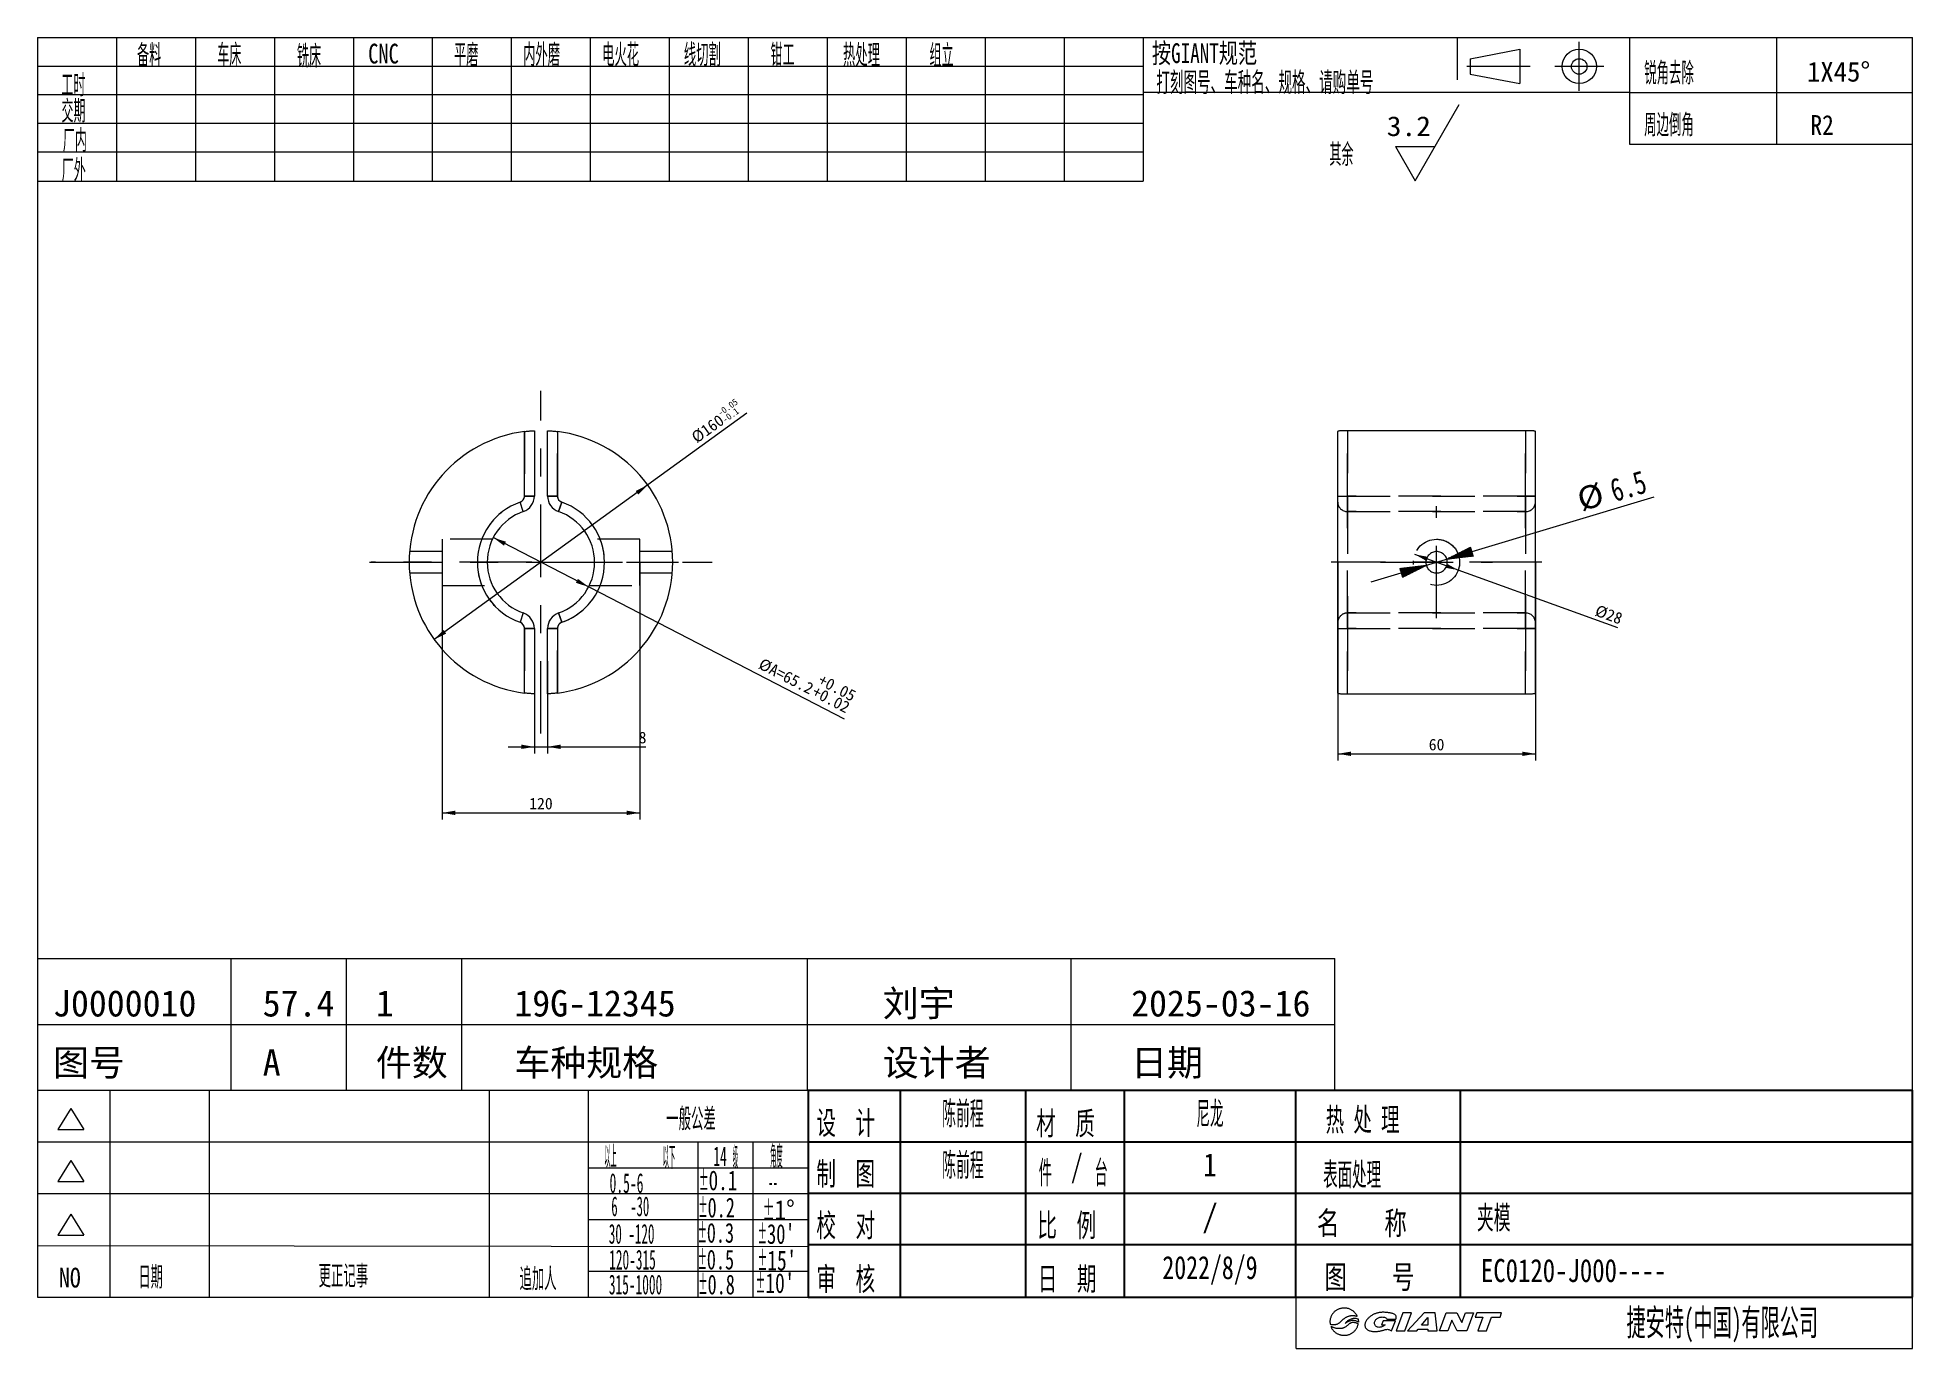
# Model space of a CAD drawing. Header units: millimetres. Extents: x 7 to 577, y -2 to 396.
import ezdxf

# ---------------------------------------------------------------- set-up
doc = ezdxf.new("R2010")
doc.units = ezdxf.units.MM
doc.linetypes.add('CENTER', pattern=[47.5, 22, -8.5, 8.5, -8.5])
doc.linetypes.add('DASHED', pattern=[25.719999, 12.86, -12.86])
doc.layers.add('1', color=7, linetype='Continuous', lineweight=18)
doc.layers.add('DIM', color=7, linetype='Continuous', lineweight=18)
doc.styles.add('ACISOTS', font='')
doc.styles.add('blockfont', font='')
doc.styles.add('chinesef_fs', font='')
doc.styles.get('ACISOTS').set_extended_font_data('宋体')
doc.styles.get('blockfont').set_extended_font_data('宋体')
doc.styles.get('chinesef_fs').set_extended_font_data('宋体')
doc.dimstyles.get("Standard").update_dxf_attribs({"dimtxt": 2.5, "dimasz": 2.5, "dimexe": 1.25, "dimexo": 0.625, "dimtad": 1, "dimtxsty": 'Standard', "dimcen": 2.5, "dimdle": 0.36, "dimazin": 3, "dimtfac": 1, "dimtmove": 0, "dimatfit": 3})
pattern_1 = [(45, (0, 0), (-0.027838794, 0.027838794), [])]

msp = doc.modelspace()

# ---------------------------------------------------------------- texts
at = {"layer": '1', "color": 7, "linetype": 'Continuous', "lineweight": 13, "attachment_point": 7, "line_spacing_factor": 0.903614, "style": 'chinesef_fs'}
for s, insert, char_height, width in [('{\\W0.4477;备料}', (37.693, 387.44), 6, 14.70657), ('{\\W0.4477;车床}', (62.026, 387.508), 6, 14.64654), ('{\\W0.4477;铣床}', (86.223, 387.169), 6, 14.70657), ('{\\W0.7595;CNC}', (107.841, 388.321), 6, 18.68625), ('{\\W0.4477;平磨}', (133.938, 387.508), 6, 14.58652), ('{\\W0.4575;内外磨}', (154.861, 387.576), 6, 21.77598), ('{\\W0.4575;电火花}', (178.855, 387.576), 6, 21.99067), ('{\\W0.4575;线切割}', (203.662, 387.576), 6, 22.57341), ('{\\W0.4477;钳工}', (229.98, 387.576), 6, 14.67656), ('{\\W0.4575;热处理}', (251.987, 387.44), 6, 22.81877), ('{\\W0.4477;组立}', (278.238, 387.576), 6, 14.67656), ('{\\W0.7098;按GIANT规范}', (345.778, 387.886), 6, 65.714), ('{\\W0.4603;锐角去除}', (495.204, 381.964), 6, 30.8581), ('{\\W0.9939;1X45%%D}', (544.613, 382.816), 6, 38.37898), ('{\\W0.4477;工时}', (14.67, 378.467), 6, 14.52649), ('{\\W0.5035;打刻图号、车种名、规格、请购单号}', (347.082, 379.108), 6, 137.24454), ('{\\W0.4477;交期}', (14.719, 370.452), 6, 14.40644), ('{\\W1.0951;3.2}', (417.045, 366.293), 6, 25.91533), ('{\\W0.4603;周边倒角}', (495.204, 366.225), 6, 30.2718), ('{\\W0.8703;R2}', (545.654, 366.749), 6, 13.53584), ('{\\W0.4477;厂内}', (15.142, 361.556), 6, 13.92622), ('{\\W0.4477;其余}', (399.638, 357.307), 6, 14.70657), ('{\\W0.4477;厂外}', (14.803, 352.575), 6, 14.49648), ('{\\W0.4603;一般公差}', (198.313, 64.503), 6, 30.73467), ('{\\W0.6234;设  计}', (243.89, 62.539), 7, 36.22685), ('{\\W0.6234;材  质}', (310.593, 62.42), 7, 35.54425), ('{\\W0.5864;热 处 理}', (398.526, 63.538), 7, 45.86369), ('{\\W0.226;以上}', (179.48, 53.094), 6, 6.99969), ('{\\W0.226;以下}', (197.26, 52.798), 6, 6.90878), ('{\\W0.5004;14}', (212.622, 53.686), 6, 7.31311), ('{\\W0.1925;级}', (218.539, 52.798), 6, 2.91654), ('{\\W0.226;角度}', (229.858, 53.094), 6, 7.31785), ('{\\W0.7578;/}', (321.153, 48.514), 7, 6.46035), ('{\\W0.5039;0.5-6}', (181.115, 45.462), 6, 20.77532), ('{\\W0.3569;%%P\\W0.7138;0.1}', (208.262, 46.273), 6, 22.29927), ('{\\W0.6234;制  图}', (243.89, 47.148), 7, 35.83679), ('{\\W0.4185;件}', (311.404, 47.53), 7, 7.72472), ('{\\W0.4185;台}', (328.387, 47.53), 7, 6.48091), ('{\\W0.4603;表面处理}', (397.748, 46.912), 7, 36.21712), ('{\\W0.3461;--}', (229.28, 45.963), 6, 5.54533), ('{\\W0.4706;6  -30}', (181.644, 38.403), 6, 23.44061), ('{\\W0.3381;%%P\\W0.6761;0.2}', (208.114, 38.01), 6, 21.57549), ('{\\W0.4329;%%P\\W0.8658;1%%D}', (227.649, 37.375), 6, 19.09597), ('{\\W0.6234;校  对}', (243.89, 31.462), 7, 36.37313), ('{\\W0.6234;比  例}', (310.998, 31.487), 7, 34.5691), ('{\\W0.7155;名    称}', (395.854, 32.117), 7, 55.84897), ('{\\W0.4849;30 -120}', (180.897, 30.046), 6, 28.2163), ('{\\W0.3381;%%P\\W0.6761;0.3}', (207.88, 30.352), 6, 21.57549), ("{\\W0.3426;%%P\\W0.6852;30'}", (226.124, 30.004), 6, 18.97124), ('{\\W0.3381;%%P\\W0.6761;0.5}', (207.88, 22.225), 6, 21.57549), ("{\\W0.362;%%P\\W0.7239;15'}", (226.039, 21.955), 6, 20.04345), ('{\\W0.8108;NO}', (13.972, 16.748), 6, 13.42576), ('{\\W0.4477;日期}', (38.146, 16.471), 6, 13.23591), ('{\\W0.4603;更正记事}', (92.791, 16.837), 6, 30.82724), ('{\\W0.4575;追加人}', (153.787, 15.964), 6, 22.91078), ('{\\W0.4955;120-315}', (181.003, 22.209), 6, 28.26841), ('{\\W0.6234;审  核}', (243.89, 15.184), 7, 35.59301), ('{\\W0.6234;日  期}', (311.109, 15.196), 7, 33.98401), ('{\\W0.7155;图    号}', (398.139, 15.778), 7, 54.44995), ('{\\W0.4961;315-1000}', (180.91, 14.657), 6, 33.12507), ('{\\W0.3381;%%P\\W0.6761;0.8}', (208.114, 14.657), 6, 21.62082), ("{\\W0.362;%%P\\W0.7239;10'}", (225.446, 15.093), 6, 20.04345), ('{\\W0.5332;捷安特(中国)有限公司}', (489.824, 0.152), 8, 119.96106)]:
    msp.add_mtext(s, dxfattribs=dict(at, insert=insert, char_height=char_height, width=width))
at = {"layer": '1', "color": 35, "linetype": 'Continuous', "lineweight": 13, "char_height": 7, "attachment_point": 7, "rotation": 16.76608, "line_spacing_factor": 0.63253, "style": 'blockfont'}
for s, insert, width in [('{\\W0.7545;6.5}', (486.241, 255.152), 24.10832), ('{\\W1.106;%%C}', (476.24, 252.138), 12.93975)]:
    msp.add_mtext(s, dxfattribs=dict(at, insert=insert, width=width))
at = {"layer": 'DIM', "style": 'ACISOTS'}
for s, p in [('刘宇', (264.03, 99.113)), ('J0000010', (12.163, 99.113)), ('57.4', (75.822, 99.113)), ('1', (110.179, 99.113)), ('19G-12345', (152.21, 99.113)), ('2025-03-16', (339.462, 99.113)), ('图号', (12.163, 81.113)), ('A', (75.822, 81.113)), ('件数', (110.179, 81.113)), ('车种规格', (152.21, 81.113)), ('设计者', (264.03, 81.113)), ('日期', (339.462, 81.113))]:
    msp.add_text(s, height=8, dxfattribs=at).set_placement(p)

# ---------------------------------------------------------------- blocks, each defined once
blk = doc.blocks.new('TabularNote1')
at = {"layer": '1', "color": 7, "linetype": 'Continuous', "lineweight": 25}
for p, q in [((124.42, 45.33), (138.42, 45.33)), ((124.42, 45.33), (124.42, 37.53)), ((138.42, 45.33), (138.42, 37.53)), ((138.42, 45.33), (157.42, 45.33)), ((157.42, 45.33), (157.42, 37.53)), ((157.42, 45.33), (172.42, 45.33)), ((172.42, 45.33), (172.42, 37.53)), ((172.42, 45.33), (198.42, 45.33)), ((198.42, 45.33), (198.42, 37.53)), ((198.42, 45.33), (223.42, 45.33)), ((223.42, 45.33), (223.42, 37.53)), ((223.42, 45.33), (292.02, 45.33)), ((292.02, 45.33), (292.02, 37.53)), ((124.42, 37.53), (138.42, 37.53)), ((124.42, 37.53), (124.42, 29.73)), ((138.42, 37.53), (157.42, 37.53)), ((138.42, 37.53), (138.42, 29.73)), ((157.42, 37.53), (172.42, 37.53)), ((157.42, 37.53), (157.42, 29.73)), ((172.42, 37.53), (198.42, 37.53)), ((172.42, 37.53), (172.42, 29.73)), ((198.42, 37.53), (223.42, 37.53)), ((198.42, 37.53), (198.42, 29.73)), ((223.42, 37.53), (292.02, 37.53)), ((223.42, 37.53), (223.42, 29.73)), ((292.02, 37.53), (292.02, 29.73)), ((124.42, 29.73), (138.42, 29.73)), ((124.42, 29.73), (124.42, 21.93)), ((138.42, 29.73), (157.42, 29.73)), ((138.42, 29.73), (138.42, 21.93)), ((157.42, 29.73), (172.42, 29.73)), ((157.42, 29.73), (157.42, 21.93)), ((172.42, 29.73), (198.42, 29.73)), ((172.42, 29.73), (172.42, 21.93)), ((198.42, 29.73), (223.42, 29.73)), ((198.42, 29.73), (198.42, 21.93)), ((223.42, 29.73), (292.02, 29.73)), ((223.42, 29.73), (223.42, 21.93)), ((292.02, 29.73), (292.02, 21.93)), ((124.42, 21.93), (138.42, 21.93)), ((124.42, 21.93), (124.42, 13.96)), ((138.42, 21.93), (157.42, 21.93)), ((138.42, 21.93), (138.42, 13.96)), ((157.42, 21.93), (172.42, 21.93)), ((157.42, 21.93), (157.42, 13.96)), ((172.42, 21.93), (198.42, 21.93)), ((172.42, 21.93), (172.42, 13.96)), ((198.42, 21.93), (223.42, 21.93)), ((198.42, 21.93), (198.42, 13.96)), ((223.42, 21.93), (292.02, 21.93)), ((223.42, 21.93), (223.42, 13.96)), ((292.02, 21.93), (292.02, 13.96)), ((124.42, 13.96), (138.42, 13.96)), ((138.42, 13.96), (157.42, 13.96)), ((157.42, 13.96), (172.42, 13.96)), ((172.42, 13.96), (198.42, 13.96)), ((198.42, 13.96), (223.42, 13.96)), ((223.42, 13.96), (292.02, 13.96))]:
    blk.add_line(p, q, dxfattribs=at)
at = {"layer": '1', "color": 5, "linetype": 'Continuous', "lineweight": 13, "char_height": 3.5, "line_spacing_factor": 0.903614}
for s, insert, width, attachment_point, style in [('{\\W0.4408;陈前程}', (147.92, 43.58), 12.6699, 2, 'chinesef_fs'), ('{\\W0.431;尼龙}', (185.42, 43.58), 8.2588, 2, 'chinesef_fs'), ('{\\W0.4408;陈前程}', (147.92, 35.78), 12.6699, 2, 'chinesef_fs'), ('{\\W0.8553;1}', (185.42, 35.78), 2.4417, 2, 'blockfont'), ('/', (185.42, 27.98), 12.6424, 2, 'blockfont'), ('{\\W0.5339; 夹模}', (224.67, 25.83), 13.1327, 4, 'chinesef_fs'), ('{\\W0.7585;2022/8/9}', (185.42, 20.18), 29.573, 2, 'blockfont'), ('{\\W0.7883; EC0120-J000----}', (224.67, 17.95), 62.857, 4, 'blockfont')]:
    blk.add_mtext(s, dxfattribs=dict(at, insert=insert, width=width, attachment_point=attachment_point, style=style))
blk = doc.blocks.new('*X4')
at = {"layer": '1', "linetype": 'Continuous', "lineweight": 13}
for points in [[(425.6, 239.38), (429.13, 237.39), (429.58, 238.65)], [(438.76, 234.62), (434.77, 235.35), (435.23, 236.61)]]:
    blk.add_hatch(color=35, dxfattribs=at).paths.add_polyline_path(points, flags=0)
at = {"layer": '1', "color": 35, "linetype": 'Continuous', "lineweight": 13}
blk.add_line((487.16, 217.14), (425.6, 239.38), dxfattribs=at)
at = {"layer": '1', "color": 35, "linetype": 'Continuous', "lineweight": 13, "insert": (484.45, 221.08), "char_height": 3.5, "width": 15.5642, "attachment_point": 5, "rotation": 340.1418, "style": 'blockfont'}
blk.add_mtext('%%C28', dxfattribs=at)
blk = doc.blocks.new('*X6')
at = {"layer": '1', "color": 35, "linetype": 'Continuous', "lineweight": 13, "char_height": 3.5, "attachment_point": 1, "rotation": 332.6726, "style": 'blockfont'}
for s, insert, width in [('%%CA=65.2', (227.63, 208.08), 122.4022), ('+0.05', (245.72, 203.21), 50.0559), ('+0.02', (243.89, 199.68), 50.0559)]:
    blk.add_mtext(s, dxfattribs=dict(at, insert=insert, width=width))
blk = doc.blocks.new('*X5')
at = {"layer": '1', "linetype": 'Continuous', "lineweight": 13}
for points in [[(145.81, 244.48), (149.06, 242.05), (149.67, 243.24)], [(174.77, 229.52), (170.91, 230.76), (171.52, 231.95)]]:
    blk.add_hatch(color=35, dxfattribs=at).paths.add_polyline_path(points, flags=0)
at = {"layer": '1', "color": 35, "linetype": 'Continuous', "lineweight": 13}
blk.add_line((252.42, 189.39), (145.81, 244.48), dxfattribs=at)
blk.add_blockref('*X6', (0, 0), dxfattribs=at)
blk = doc.blocks.new('*X8')
at = {"layer": '1', "color": 35, "linetype": 'Continuous', "lineweight": 13, "char_height": 3.5, "attachment_point": 1, "rotation": 35.8884, "style": 'blockfont'}
for s, insert, width in [('{\\H0.571429x;-0.05}', (213.61, 282.88), 28.6034), ('%%C160', (205.54, 275.84), 70.9162), ('{\\H0.571429x;-0.1}', (215.06, 280.87), 28.6034)]:
    blk.add_mtext(s, dxfattribs=dict(at, insert=insert, width=width))
blk = doc.blocks.new('*X7')
at = {"layer": '1', "linetype": 'Continuous', "lineweight": 13}
for points in [[(192.7, 260.45), (189.85, 257.56), (189.06, 258.64)], [(127.88, 213.55), (131.51, 215.36), (130.73, 216.44)]]:
    blk.add_hatch(color=35, dxfattribs=at).paths.add_polyline_path(points, flags=0)
at = {"layer": '1', "color": 35, "linetype": 'Continuous', "lineweight": 13}
blk.add_line((222.8, 282.23), (127.88, 213.55), dxfattribs=at)
blk.add_blockref('*X8', (0, 0), dxfattribs=at)
blk = doc.blocks.new('*X9')
at = {"layer": '1', "linetype": 'Continuous', "lineweight": 13}
for points in [[(402.18, 178.86), (406.18, 179.52), (406.18, 178.19)], [(462.18, 178.86), (458.18, 179.52), (458.18, 178.19)]]:
    blk.add_hatch(color=35, dxfattribs=at).paths.add_polyline_path(points, flags=0)
at = {"layer": '1', "color": 35, "linetype": 'Continuous', "lineweight": 13}
for p, q in [((402.18, 237), (402.18, 176.86)), ((462.18, 237), (462.18, 176.86)), ((402.18, 178.86), (462.18, 178.86))]:
    blk.add_line(p, q, dxfattribs=at)
at = {"layer": '1', "color": 35, "linetype": 'Continuous', "lineweight": 13, "insert": (432.18, 181.64), "char_height": 3.5, "width": 9.0335, "attachment_point": 5, "style": 'blockfont'}
blk.add_mtext('60', dxfattribs=at)
blk = doc.blocks.new('*X10')
at = {"layer": '1', "linetype": 'Continuous', "lineweight": 13}
for points in [[(130.29, 160.93), (134.29, 161.6), (134.29, 160.27)], [(190.29, 160.93), (186.29, 161.6), (186.29, 160.27)]]:
    blk.add_hatch(color=35, dxfattribs=at).paths.add_polyline_path(points, flags=0)
at = {"layer": '1', "color": 35, "linetype": 'Continuous', "lineweight": 13}
for p, q in [((130.29, 237), (130.29, 158.93)), ((190.29, 237), (190.29, 158.93)), ((130.29, 160.93), (190.29, 160.93))]:
    blk.add_line(p, q, dxfattribs=at)
at = {"layer": '1', "color": 35, "linetype": 'Continuous', "lineweight": 13, "insert": (160.29, 163.72), "char_height": 3.5, "width": 13.3743, "attachment_point": 5, "style": 'blockfont'}
blk.add_mtext('120', dxfattribs=at)
blk = doc.blocks.new('*X11')
at = {"layer": '1', "linetype": 'Continuous', "lineweight": 13}
for points in [[(158.29, 180.98), (154.29, 181.65), (154.29, 180.32)], [(162.29, 180.98), (166.29, 181.65), (166.29, 180.32)]]:
    blk.add_hatch(color=35, dxfattribs=at).paths.add_polyline_path(points, flags=0)
at = {"layer": '1', "color": 35, "linetype": 'Continuous', "lineweight": 13}
for p, q in [((158.29, 206.97), (158.29, 178.98)), ((162.29, 206.97), (162.29, 178.98)), ((150.29, 180.98), (192.12, 180.98))]:
    blk.add_line(p, q, dxfattribs=at)
at = {"layer": '1', "color": 35, "linetype": 'Continuous', "lineweight": 13, "insert": (191.12, 183.76), "char_height": 3.5, "width": 7, "attachment_point": 5, "style": 'blockfont'}
blk.add_mtext('8', dxfattribs=at)

# ---------------------------------------------------------------- dimensions: what is measured, and where the dimension line sits
at = {"layer": '1', "color": 35, "linetype": 'Continuous', "lineweight": 13}
for p1, p2, override, picture, middle in [((127.883, 213.552), (192.695, 260.449), {"dimscale": 1, "dimtxt": 3.5, "dimasz": 4, "dimexe": 2, "dimexo": 0, "dimgap": 1.05, "dimtad": 1, "dimtih": 0, "dimtoh": 0, "dimdec": 1, "dimlfac": 2, "dimzin": 8, "dimpost": '%%C<>', "dimtxsty": 'blockfont', "dimsah": 1, "dimdle": 8, "dimclrd": 35, "dimclre": 35, "dimclrt": 35, "dimtol": 1, "dimtp": -0.05, "dimtm": 0.1, "dimtfac": 0.571429, "dimtdec": 2, "dimtofl": 1, "dimatfit": 2, "dimtzin": 8}, '*X7', (215.615, 277.033)), ((145.808, 244.484), (174.77, 229.518), {"dimscale": 1, "dimtxt": 3.5, "dimasz": 4, "dimexe": 2, "dimexo": 0, "dimgap": 1.05, "dimtad": 1, "dimtih": 0, "dimtoh": 0, "dimdec": 1, "dimlfac": 2, "dimzin": 8, "dimpost": '%%CA=<>', "dimtxsty": 'blockfont', "dimsah": 1, "dimdle": 8, "dimclrd": 35, "dimclre": 35, "dimclrt": 35, "dimtol": 1, "dimtp": 0.05, "dimtm": -0.02, "dimtdec": 2, "dimtofl": 1, "dimatfit": 2, "dimtzin": 8}, '*X5', (238.829, 196.416)), ((425.595, 239.378), (438.763, 234.623), {"dimscale": 1, "dimtxt": 3.5, "dimasz": 4, "dimexe": 2, "dimexo": 0, "dimgap": 1.05, "dimtad": 1, "dimtih": 0, "dimtoh": 0, "dimdec": 1, "dimlfac": 2, "dimzin": 8, "dimpost": '%%C<>', "dimtxsty": 'blockfont', "dimsah": 1, "dimdle": 8, "dimclrd": 35, "dimclre": 35, "dimclrt": 35, "dimtfac": 0.571429, "dimtdec": 2, "dimtofl": 1, "dimatfit": 2, "dimtzin": 8}, '*X4', (483.504, 218.463))]:
    dim = msp.add_diameter_dim_2p(p1=p1, p2=p2, dimstyle='Standard', override=override, dxfattribs=at)
    dim.commit()
    dim.dimension.update_dxf_attribs({"geometry": picture, "text_midpoint": middle, "dimtype": 163})
for base, p1, p2, picture, middle in [((190.289, 160.933), (130.289, 237.001), (190.289, 237.001), '*X10', (160.289, 163.723)), ((162.289, 180.984), (158.289, 206.967), (162.289, 206.967), '*X11', (191.122, 183.765))]:
    dim = msp.add_linear_dim(base=base, p1=p1, p2=p2, dimstyle='Standard', override={"dimscale": 1, "dimtxt": 3.5, "dimasz": 4, "dimexe": 2, "dimexo": 0, "dimgap": 1.05, "dimtad": 1, "dimtih": 0, "dimtoh": 0, "dimdec": 1, "dimlfac": 2, "dimzin": 8, "dimtxsty": 'blockfont', "dimsah": 1, "dimdle": 8, "dimclrd": 35, "dimclre": 35, "dimclrt": 35, "dimtfac": 0.571429, "dimtdec": 2, "dimtofl": 1, "dimtzin": 8}, dxfattribs=at)
    dim.commit()
    dim.dimension.update_dxf_attribs({"geometry": picture, "text_midpoint": middle, "dimtype": 160})
dim = msp.add_linear_dim(base=(462.179, 178.858), p1=(402.179, 237.001), p2=(462.179, 237.001), text='{\\C35;60}', dimstyle='Standard', override={"dimscale": 1, "dimtxt": 3.5, "dimasz": 4, "dimexe": 2, "dimexo": 0, "dimgap": 1.05, "dimtad": 1, "dimtih": 0, "dimtoh": 0, "dimdec": 1, "dimzin": 8, "dimtxsty": 'blockfont', "dimsah": 1, "dimdle": 8, "dimclrd": 35, "dimclre": 35, "dimclrt": 35, "dimtfac": 0.571429, "dimtdec": 2, "dimtofl": 1}, dxfattribs=at)
dim.commit()
dim.dimension.update_dxf_attribs({"geometry": '*X9', "text_midpoint": (432.179, 181.638), "dimtype": 160})

# ---------------------------------------------------------------- hatches: boundary and pattern name
at = {"layer": '1', "linetype": 'Continuous', "lineweight": 13}
h = msp.add_hatch(dxfattribs=at)
h.set_pattern_fill('ANSI31', color=35, style=0, pattern_type=0)
h.set_pattern_definition(pattern_1)
h.paths.add_polyline_path([(435.291, 237.938), (442.544, 241.596), (443.358, 238.895)], flags=0)
h = msp.add_hatch(dxfattribs=at)
h.set_pattern_fill('ANSI31', color=35, style=0, pattern_type=0)
h.set_pattern_definition(pattern_1)
h.paths.add_polyline_path([(429.067, 236.063), (421.814, 232.405), (421, 235.106)], flags=0)

# ---------------------------------------------------------------- linework, layer by layer
at = {"layer": '1', "color": 2, "linetype": 'Continuous', "lineweight": 18}
for p, q in [((7.456, 396.309), (576.653, 396.309)), ((7.456, 396.309), (7.456, 13.959)), ((576.653, 13.959), (576.653, 396.309)), ((7.456, 13.959), (241.381, 13.959))]:
    msp.add_line(p, q, dxfattribs=at)
at = {"layer": '1', "color": 7, "linetype": 'Continuous', "lineweight": 18}
for p, q in [((31.428, 396.309), (31.428, 352.678)), ((55.4, 396.309), (55.4, 352.678)), ((55.4, 396.309), (55.4, 352.678)), ((79.372, 396.309), (79.372, 352.678)), ((103.344, 396.309), (103.344, 352.678)), ((127.316, 396.309), (127.316, 352.678)), ((127.316, 396.309), (127.316, 352.678)), ((151.288, 396.309), (151.288, 352.678)), ((175.26, 396.309), (175.26, 352.678)), ((199.232, 396.309), (199.232, 352.678)), ((223.204, 396.309), (223.204, 352.678)), ((247.175, 396.309), (247.175, 352.678)), ((271.147, 396.309), (271.147, 352.678)), ((295.119, 396.309), (295.119, 352.678)), ((319.091, 396.309), (319.091, 352.678)), ((343.063, 396.309), (343.063, 352.678)), ((490.789, 396.309), (490.789, 379.643)), ((535.476, 379.643), (535.476, 396.309)), ((7.456, 387.644), (343.063, 387.644)), ((442.415, 389.879), (457.474, 392.724)), ((442.415, 389.879), (442.415, 385.169)), ((457.474, 392.724), (457.474, 382.323)), ((442.415, 385.169), (457.474, 382.323)), ((7.456, 378.979), (343.063, 378.979)), ((438.473, 379.643), (343.063, 379.643)), ((425.676, 352.823), (439.011, 375.92)), ((490.789, 379.643), (438.473, 379.643)), ((490.789, 380.571), (490.789, 363.904)), ((490.789, 379.643), (576.653, 379.643)), ((535.476, 363.904), (535.476, 380.571)), ((7.456, 370.314), (343.063, 370.314)), ((490.789, 364.832), (490.789, 363.904)), ((535.476, 363.904), (535.476, 364.832)), ((7.456, 361.649), (343.063, 361.649)), ((419.682, 363.204), (431.669, 363.204)), ((419.682, 363.204), (425.676, 352.823)), ((490.789, 363.904), (576.653, 363.904)), ((490.789, 363.904), (576.653, 363.904)), ((7.456, 352.678), (343.063, 352.678)), ((7.456, 76.704), (241.381, 76.704)), ((29.508, 13.959), (29.508, 76.704)), ((59.697, 13.959), (59.697, 76.704)), ((144.693, 13.959), (144.693, 76.704)), ((174.715, 13.959), (174.715, 76.704)), ((241.381, 13.959), (241.381, 76.704)), ((17.54, 71.158), (13.602, 64.802)), ((17.54, 71.158), (21.477, 64.802)), ((13.602, 64.802), (21.477, 64.802)), ((7.456, 61.017), (241.344, 61.041)), ((208.048, 13.959), (208.048, 61.017)), ((224.714, 13.959), (224.714, 61.017)), ((17.54, 55.418), (13.602, 49.061)), ((17.54, 55.418), (21.477, 49.061)), ((174.715, 53.174), (241.381, 53.174)), ((13.602, 49.061), (21.477, 49.061)), ((7.456, 45.331), (241.381, 45.331)), ((17.54, 39.072), (13.602, 32.715)), ((17.54, 39.072), (21.477, 32.715)), ((174.715, 37.488), (241.381, 37.488)), ((7.456, 29.645), (241.344, 29.341)), ((13.602, 32.715), (21.477, 32.715)), ((174.715, 21.802), (241.381, 21.802)), ((389.503, -1.673), (389.544, 14.041)), ((576.653, -1.673), (576.653, 13.959)), ((399.817, 6.739), (399.808, 6.53)), ((399.808, 6.53), (399.81, 6.321)), ((399.81, 6.321), (399.823, 6.112)), ((399.837, 6.947), (399.817, 6.739)), ((399.823, 6.112), (399.848, 5.905)), ((399.868, 7.154), (399.837, 6.947)), ((399.848, 5.905), (399.883, 5.699)), ((399.91, 7.359), (399.868, 7.154)), ((399.883, 5.699), (400.032, 5.66)), ((399.962, 7.561), (399.91, 7.359)), ((400.025, 7.761), (399.962, 7.561)), ((400.098, 7.957), (400.025, 7.761)), ((400.181, 8.149), (400.098, 7.957)), ((400.274, 8.336), (400.181, 8.149)), ((400.376, 8.518), (400.274, 8.336)), ((400.488, 8.695), (400.376, 8.518)), ((400.608, 8.866), (400.488, 8.695)), ((400.737, 9.031), (400.608, 8.866)), ((400.874, 9.189), (400.737, 9.031)), ((401.018, 9.34), (400.874, 9.189)), ((401.17, 9.484), (401.018, 9.34)), ((401.329, 9.62), (401.17, 9.484)), ((401.495, 9.748), (401.329, 9.62)), ((401.666, 9.868), (401.495, 9.748)), ((401.843, 9.979), (401.666, 9.868)), ((401.717, 5.665), (401.866, 5.707)), ((402.025, 10.082), (401.843, 9.979)), ((401.866, 5.707), (402.012, 5.758)), ((402.012, 5.758), (402.153, 5.819)), ((402.212, 10.176), (402.025, 10.082)), ((402.153, 5.819), (402.29, 5.89)), ((402.403, 10.261), (402.212, 10.176)), ((402.29, 5.89), (402.423, 5.969)), ((402.597, 10.337), (402.403, 10.261)), ((402.423, 5.969), (402.55, 6.056)), ((402.55, 6.056), (402.673, 6.15)), ((402.796, 10.404), (402.597, 10.337)), ((402.673, 6.15), (402.792, 6.248)), ((402.792, 6.248), (402.907, 6.35)), ((403.007, 10.463), (402.796, 10.404)), ((402.907, 6.35), (403.021, 6.455)), ((403.22, 10.513), (403.007, 10.463)), ((403.021, 6.455), (403.133, 6.561)), ((403.133, 6.561), (403.244, 6.667)), ((403.436, 10.552), (403.22, 10.513)), ((403.244, 6.667), (403.356, 6.774)), ((403.356, 6.774), (403.469, 6.88)), ((403.654, 10.58), (403.436, 10.552)), ((403.469, 6.88), (403.582, 6.984)), ((403.582, 6.984), (403.698, 7.086)), ((403.872, 10.598), (403.654, 10.58)), ((403.698, 7.086), (403.815, 7.187)), ((403.815, 7.187), (403.934, 7.285)), ((404.091, 10.605), (403.872, 10.598)), ((403.934, 7.285), (404.056, 7.379)), ((404.056, 7.379), (404.18, 7.471)), ((404.311, 10.601), (404.091, 10.605)), ((404.18, 7.471), (404.306, 7.56)), ((404.306, 7.56), (404.435, 7.644)), ((404.53, 10.587), (404.311, 10.601)), ((404.435, 7.644), (404.567, 7.725)), ((404.482, 5.966), (404.622, 6.153)), ((404.676, 6.079), (404.482, 5.966)), ((404.747, 10.562), (404.53, 10.587)), ((404.567, 7.725), (404.701, 7.802)), ((404.622, 6.153), (404.772, 6.332)), ((404.87, 6.19), (404.676, 6.079)), ((404.701, 7.802), (404.837, 7.874)), ((404.964, 10.526), (404.747, 10.562)), ((404.772, 6.332), (404.931, 6.503)), ((404.837, 7.874), (404.975, 7.943)), ((405.066, 6.299), (404.87, 6.19)), ((404.931, 6.503), (405.101, 6.662)), ((405.178, 10.48), (404.964, 10.526)), ((404.975, 7.943), (405.116, 8.006)), ((405.264, 6.403), (405.066, 6.299)), ((405.101, 6.662), (405.282, 6.81)), ((405.116, 8.006), (405.259, 8.065)), ((405.39, 10.423), (405.178, 10.48)), ((405.259, 8.065), (405.403, 8.119)), ((405.464, 6.502), (405.264, 6.403)), ((405.282, 6.81), (405.473, 6.944)), ((405.599, 10.356), (405.39, 10.423)), ((405.403, 8.119), (405.55, 8.167)), ((405.669, 6.593), (405.464, 6.502)), ((405.473, 6.944), (405.673, 7.065)), ((405.55, 8.167), (405.698, 8.211)), ((405.668, 5.776), (405.551, 5.678)), ((405.804, 10.279), (405.599, 10.356)), ((405.788, 5.869), (405.668, 5.776)), ((405.878, 6.673), (405.669, 6.593)), ((405.673, 7.065), (405.88, 7.172)), ((405.698, 8.211), (405.847, 8.248)), ((405.913, 5.956), (405.788, 5.869)), ((406.006, 10.192), (405.804, 10.279)), ((405.847, 8.248), (405.998, 8.28)), ((406.092, 6.74), (405.878, 6.673)), ((405.88, 7.172), (406.094, 7.266)), ((406.044, 6.035), (405.913, 5.956)), ((405.998, 8.28), (406.15, 8.307)), ((406.202, 10.095), (406.006, 10.192)), ((406.181, 6.102), (406.044, 6.035)), ((406.31, 6.791), (406.092, 6.74)), ((406.094, 7.266), (406.313, 7.345)), ((406.15, 8.307), (406.303, 8.327)), ((406.324, 6.156), (406.181, 6.102)), ((406.394, 9.988), (406.202, 10.095)), ((406.303, 8.327), (406.457, 8.341)), ((406.531, 6.823), (406.31, 6.791)), ((406.313, 7.345), (406.537, 7.411)), ((406.472, 6.195), (406.324, 6.156)), ((406.58, 9.871), (406.394, 9.988)), ((406.457, 8.341), (406.611, 8.348)), ((406.622, 6.219), (406.472, 6.195)), ((406.754, 6.836), (406.531, 6.823)), ((406.537, 7.411), (406.765, 7.463)), ((406.759, 9.746), (406.58, 9.871)), ((406.611, 8.348), (406.766, 8.349)), ((406.774, 6.23), (406.622, 6.219)), ((406.978, 6.83), (406.754, 6.836)), ((406.932, 9.611), (406.759, 9.746)), ((406.765, 7.463), (406.995, 7.499)), ((406.766, 8.349), (406.92, 8.343)), ((406.927, 6.229), (406.774, 6.23)), ((406.92, 8.343), (407.073, 8.33)), ((407.079, 6.216), (406.927, 6.229)), ((407.098, 9.468), (406.932, 9.611)), ((407.201, 6.806), (406.978, 6.83)), ((406.995, 7.499), (407.228, 7.519)), ((407.073, 8.33), (407.226, 8.31)), ((407.23, 6.195), (407.079, 6.216)), ((407.257, 9.316), (407.098, 9.468)), ((407.421, 6.765), (407.201, 6.806)), ((407.226, 8.31), (407.378, 8.283)), ((407.228, 7.519), (407.461, 7.52)), ((407.38, 6.166), (407.23, 6.195)), ((407.407, 9.156), (407.257, 9.316)), ((407.378, 8.283), (407.529, 8.249)), ((407.529, 6.13), (407.38, 6.166)), ((407.548, 8.989), (407.407, 9.156)), ((407.637, 6.709), (407.421, 6.765)), ((407.461, 7.52), (407.694, 7.5)), ((407.529, 8.249), (407.678, 8.208)), ((407.676, 6.089), (407.529, 6.13)), ((407.681, 8.814), (407.548, 8.989)), ((407.849, 6.637), (407.637, 6.709)), ((407.821, 6.044), (407.676, 6.089)), ((407.678, 8.208), (407.825, 8.161)), ((407.804, 8.632), (407.681, 8.814)), ((407.694, 7.5), (407.923, 7.454)), ((407.918, 8.445), (407.804, 8.632)), ((407.965, 5.994), (407.821, 6.044)), ((407.825, 8.161), (407.97, 8.109)), ((408.055, 6.55), (407.849, 6.637)), ((408.021, 8.251), (407.918, 8.445)), ((407.923, 7.454), (408.144, 7.381)), ((408.108, 5.941), (407.965, 5.994)), ((407.97, 8.109), (408.113, 8.052)), ((408.113, 8.052), (408.021, 8.251)), ((408.253, 6.445), (408.055, 6.55)), ((408.25, 5.884), (408.108, 5.941)), ((408.144, 7.381), (408.358, 7.286)), ((408.391, 5.826), (408.25, 5.884)), ((408.441, 6.323), (408.253, 6.445)), ((408.356, 5.64), (408.391, 5.826)), ((408.358, 7.286), (408.393, 7.096)), ((408.393, 7.096), (408.419, 6.904)), ((408.419, 6.904), (408.436, 6.71)), ((408.436, 6.71), (408.443, 6.517)), ((408.443, 6.517), (408.441, 6.323)), ((410.463, 5.902), (410.425, 5.685)), ((410.522, 6.114), (410.463, 5.902)), ((410.599, 6.32), (410.522, 6.114)), ((410.691, 6.52), (410.599, 6.32)), ((410.797, 6.714), (410.691, 6.52)), ((410.915, 6.9), (410.797, 6.714)), ((411.043, 7.079), (410.915, 6.9)), ((411.18, 7.252), (411.043, 7.079)), ((411.325, 7.418), (411.18, 7.252)), ((411.477, 7.577), (411.325, 7.418)), ((411.636, 7.729), (411.477, 7.577)), ((411.801, 7.875), (411.636, 7.729)), ((411.972, 8.014), (411.801, 7.875)), ((412.148, 8.147), (411.972, 8.014)), ((412.329, 8.273), (412.148, 8.147)), ((412.514, 8.393), (412.329, 8.273)), ((412.703, 8.505), (412.514, 8.393)), ((412.897, 8.611), (412.703, 8.505)), ((413.094, 8.71), (412.897, 8.611)), ((413.294, 8.801), (413.094, 8.71)), ((413.498, 8.885), (413.294, 8.801)), ((413.324, 6.052), (413.349, 6.284)), ((413.34, 5.82), (413.324, 6.052)), ((413.399, 5.595), (413.34, 5.82)), ((413.349, 6.284), (413.411, 6.508)), ((413.411, 6.508), (413.507, 6.721)), ((413.704, 8.962), (413.498, 8.885)), ((413.507, 6.721), (413.631, 6.918)), ((413.631, 6.918), (413.779, 7.098)), ((413.914, 9.031), (413.704, 8.962)), ((413.779, 7.098), (413.947, 7.26)), ((414.125, 9.092), (413.914, 9.031)), ((413.947, 7.26), (414.131, 7.403)), ((414.339, 9.145), (414.125, 9.092)), ((414.131, 7.403), (414.328, 7.527)), ((414.328, 7.527), (414.536, 7.633)), ((414.555, 9.191), (414.339, 9.145)), ((414.536, 7.633), (414.752, 7.721)), ((414.772, 9.229), (414.555, 9.191)), ((414.752, 7.721), (414.975, 7.79)), ((414.99, 9.259), (414.772, 9.229)), ((414.975, 7.79), (415.202, 7.842)), ((415.209, 9.283), (414.99, 9.259)), ((415.202, 7.842), (415.433, 7.875)), ((415.429, 9.299), (415.209, 9.283)), ((415.649, 9.31), (415.429, 9.299)), ((415.433, 7.875), (415.665, 7.89)), ((415.963, 6.686), (415.451, 5.509)), ((415.869, 9.315), (415.649, 9.31)), ((415.665, 7.89), (415.899, 7.884)), ((416.09, 9.314), (415.869, 9.315)), ((415.899, 7.884), (416.13, 7.857)), ((419.737, 6.686), (415.963, 6.686)), ((416.31, 9.309), (416.09, 9.314)), ((416.13, 7.857), (416.357, 7.806)), ((416.53, 9.3), (416.31, 9.309)), ((416.357, 7.806), (416.576, 7.725)), ((416.75, 9.287), (416.53, 9.3)), ((416.576, 7.725), (416.777, 7.608)), ((416.97, 9.27), (416.75, 9.287)), ((416.777, 7.608), (416.942, 7.444)), ((416.942, 7.444), (417.032, 7.231)), ((417.189, 9.25), (416.97, 9.27)), ((417.032, 7.231), (419.849, 7.231)), ((417.409, 9.227), (417.189, 9.25)), ((417.627, 9.2), (417.409, 9.227)), ((417.845, 9.17), (417.627, 9.2)), ((418.063, 9.134), (417.845, 9.17)), ((418.28, 9.094), (418.063, 9.134)), ((418.495, 9.046), (418.28, 9.094)), ((418.708, 8.99), (418.495, 9.046)), ((418.504, 3.727), (419.737, 6.686)), ((418.918, 8.923), (418.708, 8.99)), ((419.123, 8.843), (418.918, 8.923)), ((419.32, 8.745), (419.123, 8.843)), ((419.505, 8.625), (419.32, 8.745)), ((419.668, 8.477), (419.505, 8.625)), ((419.799, 8.3), (419.668, 8.477)), ((419.887, 8.099), (419.799, 8.3)), ((419.849, 7.231), (419.902, 7.445)), ((419.93, 7.883), (419.887, 8.099)), ((419.902, 7.445), (419.932, 7.663)), ((419.932, 7.663), (419.93, 7.883)), ((421.963, 9.204), (419.947, 3.727)), ((424.54, 9.204), (421.963, 9.204)), ((422.523, 3.727), (424.54, 9.204)), ((428.456, 9.204), (423.362, 3.727)), ((427.618, 5.45), (429.545, 7.726)), ((431.783, 9.204), (428.456, 9.204)), ((429.545, 7.726), (429.545, 5.45)), ((432.343, 3.727), (431.783, 9.204)), ((433.079, 3.727), (435.096, 9.204)), ((435.096, 9.204), (438.305, 9.204)), ((436.772, 6.959), (435.581, 3.727)), ((438.379, 3.727), (436.772, 6.959)), ((438.305, 9.204), (439.802, 6.193)), ((439.802, 6.193), (440.911, 9.204)), ((440.911, 9.204), (443.34, 9.204)), ((443.34, 9.204), (441.323, 3.727)), ((444.415, 9.204), (443.927, 7.879)), ((443.927, 7.879), (446.209, 7.879)), ((451.923, 9.204), (444.415, 9.204)), ((446.209, 7.879), (444.68, 3.727)), ((447.286, 3.727), (448.814, 7.879)), ((448.814, 7.879), (451.435, 7.879)), ((451.435, 7.879), (451.923, 9.204)), ((400.032, 5.66), (400.184, 5.633)), ((400.083, 5.01), (400.157, 4.836)), ((400.224, 4.951), (400.083, 5.01)), ((400.157, 4.836), (400.238, 4.665)), ((400.184, 5.633), (400.337, 5.612)), ((400.365, 4.891), (400.224, 4.951)), ((400.238, 4.665), (400.327, 4.498)), ((400.327, 4.498), (400.423, 4.336)), ((400.337, 5.612), (400.49, 5.596)), ((400.504, 4.83), (400.365, 4.891)), ((400.423, 4.336), (400.527, 4.178)), ((400.49, 5.596), (400.644, 5.585)), ((400.645, 4.769), (400.504, 4.83)), ((400.527, 4.178), (400.638, 4.025)), ((400.638, 4.025), (400.756, 3.877)), ((400.644, 5.585), (400.798, 5.579)), ((400.786, 4.711), (400.645, 4.769)), ((400.756, 3.877), (400.881, 3.735)), ((400.928, 4.656), (400.786, 4.711)), ((400.798, 5.579), (400.953, 5.578)), ((400.881, 3.735), (401.011, 3.598)), ((401.072, 4.605), (400.928, 4.656)), ((400.953, 5.578), (401.107, 5.582)), ((401.011, 3.598), (401.148, 3.468)), ((401.217, 4.558), (401.072, 4.605)), ((401.107, 5.582), (401.261, 5.592)), ((401.148, 3.468), (401.29, 3.344)), ((401.364, 4.516), (401.217, 4.558)), ((401.261, 5.592), (401.414, 5.608)), ((401.29, 3.344), (401.438, 3.226)), ((401.512, 4.479), (401.364, 4.516)), ((401.414, 5.608), (401.567, 5.633)), ((401.438, 3.226), (401.591, 3.114)), ((401.661, 4.446), (401.512, 4.479)), ((401.567, 5.633), (401.717, 5.665)), ((401.591, 3.114), (401.749, 3.01)), ((401.811, 4.419), (401.661, 4.446)), ((401.749, 3.01), (401.91, 2.912)), ((401.962, 4.396), (401.811, 4.419)), ((401.91, 2.912), (402.076, 2.822)), ((402.114, 4.377), (401.962, 4.396)), ((402.076, 2.822), (402.246, 2.739)), ((402.266, 4.364), (402.114, 4.377)), ((402.246, 2.739), (402.419, 2.663)), ((402.418, 4.356), (402.266, 4.364)), ((402.571, 4.352), (402.418, 4.356)), ((402.419, 2.663), (402.596, 2.595)), ((402.723, 4.354), (402.571, 4.352)), ((402.596, 2.595), (402.775, 2.534)), ((402.876, 4.361), (402.723, 4.354)), ((402.775, 2.534), (402.956, 2.481)), ((403.028, 4.374), (402.876, 4.361)), ((402.956, 2.481), (403.14, 2.436)), ((403.179, 4.392), (403.028, 4.374)), ((403.14, 2.436), (403.325, 2.398)), ((403.33, 4.416), (403.179, 4.392)), ((403.325, 2.398), (403.511, 2.368)), ((403.48, 4.446), (403.33, 4.416)), ((403.628, 4.482), (403.48, 4.446)), ((403.511, 2.368), (403.699, 2.346)), ((403.775, 4.524), (403.628, 4.482)), ((403.699, 2.346), (403.888, 2.333)), ((403.919, 4.573), (403.775, 4.524)), ((403.888, 2.333), (404.077, 2.327)), ((404.062, 4.628), (403.919, 4.573)), ((404.201, 4.69), (404.062, 4.628)), ((404.077, 2.327), (404.266, 2.328)), ((404.338, 4.758), (404.201, 4.69)), ((404.266, 2.328), (404.454, 2.338)), ((404.472, 4.831), (404.338, 4.758)), ((404.454, 2.338), (404.643, 2.356)), ((404.602, 4.911), (404.472, 4.831)), ((404.729, 4.996), (404.602, 4.911)), ((404.643, 2.356), (404.83, 2.382)), ((404.853, 5.085), (404.729, 4.996)), ((404.83, 2.382), (405.016, 2.415)), ((404.973, 5.179), (404.853, 5.085)), ((405.091, 5.276), (404.973, 5.179)), ((405.016, 2.415), (405.2, 2.457)), ((405.207, 5.375), (405.091, 5.276)), ((405.2, 2.457), (405.383, 2.506)), ((405.321, 5.476), (405.207, 5.375)), ((405.436, 5.577), (405.321, 5.476)), ((405.383, 2.506), (405.563, 2.562)), ((405.551, 5.678), (405.436, 5.577)), ((405.563, 2.562), (405.741, 2.627)), ((405.741, 2.627), (405.916, 2.699)), ((405.916, 2.699), (406.087, 2.778)), ((406.087, 2.778), (406.255, 2.865)), ((406.255, 2.865), (406.419, 2.959)), ((406.419, 2.959), (406.579, 3.06)), ((406.579, 3.06), (406.734, 3.167)), ((406.734, 3.167), (406.885, 3.282)), ((406.885, 3.282), (407.03, 3.403)), ((407.03, 3.403), (407.17, 3.53)), ((407.17, 3.53), (407.304, 3.664)), ((407.304, 3.664), (407.431, 3.803)), ((407.431, 3.803), (407.553, 3.948)), ((407.553, 3.948), (407.667, 4.098)), ((407.667, 4.098), (407.775, 4.254)), ((407.775, 4.254), (407.875, 4.414)), ((407.875, 4.414), (407.968, 4.578)), ((407.968, 4.578), (408.054, 4.747)), ((408.054, 4.747), (408.131, 4.92)), ((408.131, 4.92), (408.2, 5.095)), ((408.2, 5.095), (408.261, 5.274)), ((408.261, 5.274), (408.313, 5.456)), ((408.313, 5.456), (408.356, 5.64)), ((410.425, 5.685), (410.411, 5.465)), ((410.411, 5.465), (410.423, 5.245)), ((410.423, 5.245), (410.464, 5.029)), ((410.464, 5.029), (410.535, 4.82)), ((410.535, 4.82), (410.635, 4.624)), ((410.635, 4.624), (410.761, 4.443)), ((410.761, 4.443), (410.908, 4.28)), ((410.908, 4.28), (411.074, 4.135)), ((411.074, 4.135), (411.254, 4.008)), ((411.254, 4.008), (411.445, 3.898)), ((411.445, 3.898), (411.645, 3.804)), ((411.645, 3.804), (411.85, 3.724)), ((411.85, 3.724), (412.06, 3.658)), ((412.06, 3.658), (412.274, 3.603)), ((412.274, 3.603), (412.49, 3.56)), ((412.49, 3.56), (412.708, 3.527)), ((412.708, 3.527), (412.927, 3.503)), ((412.927, 3.503), (413.147, 3.488)), ((413.147, 3.488), (413.367, 3.481)), ((413.367, 3.481), (413.588, 3.482)), ((413.499, 5.385), (413.399, 5.595)), ((413.638, 5.198), (413.499, 5.385)), ((413.588, 3.482), (413.808, 3.489)), ((413.81, 5.04), (413.638, 5.198)), ((413.808, 3.489), (414.028, 3.504)), ((414.007, 4.916), (413.81, 5.04)), ((414.222, 4.826), (414.007, 4.916)), ((414.028, 3.504), (414.248, 3.525)), ((414.448, 4.771), (414.222, 4.826)), ((414.248, 3.525), (414.465, 3.551)), ((414.68, 4.749), (414.448, 4.771)), ((414.465, 3.551), (414.683, 3.584)), ((414.913, 4.755), (414.68, 4.749)), ((414.683, 3.584), (414.9, 3.622)), ((414.9, 3.622), (415.116, 3.665)), ((415.144, 4.788), (414.913, 4.755)), ((415.116, 3.665), (415.331, 3.713)), ((415.37, 4.843), (415.144, 4.788)), ((415.331, 3.713), (415.545, 3.766)), ((415.591, 4.918), (415.37, 4.843)), ((415.451, 5.509), (416.591, 5.509)), ((415.545, 3.766), (415.758, 3.822)), ((415.805, 5.01), (415.591, 4.918)), ((415.758, 3.822), (415.97, 3.881)), ((416.013, 5.117), (415.805, 5.01)), ((415.97, 3.881), (416.182, 3.942)), ((416.213, 5.237), (416.013, 5.117)), ((416.182, 3.942), (416.394, 4.002)), ((416.405, 5.368), (416.213, 5.237)), ((416.394, 4.002), (416.607, 4.059)), ((416.591, 5.509), (416.405, 5.368)), ((416.607, 4.059), (416.822, 4.107)), ((416.822, 4.107), (417.04, 4.139)), ((417.04, 4.139), (417.26, 4.146)), ((417.26, 4.146), (417.479, 4.122)), ((417.479, 4.122), (417.693, 4.071)), ((417.693, 4.071), (417.901, 3.999)), ((417.901, 3.999), (418.105, 3.915)), ((418.105, 3.915), (418.305, 3.823)), ((418.305, 3.823), (418.504, 3.727)), ((419.947, 3.727), (422.523, 3.727)), ((423.362, 3.727), (426.159, 3.727)), ((426.159, 3.727), (426.558, 4.198)), ((426.558, 4.198), (429.545, 4.198)), ((429.545, 5.45), (427.618, 5.45)), ((429.545, 4.198), (429.545, 3.727)), ((429.545, 3.727), (432.343, 3.727)), ((435.581, 3.727), (433.079, 3.727)), ((441.323, 3.727), (438.379, 3.727)), ((444.68, 3.727), (447.286, 3.727))]:
    msp.add_line(p, q, dxfattribs=at)
at = {"layer": '1', "color": 5, "linetype": 'DASHED', "lineweight": 18}
msp.add_line((438.473, 396.309), (438.473, 379.643), dxfattribs=at)
at = {"layer": '1', "color": 1, "linetype": 'CENTER', "lineweight": 18}
for p, q in [((475.479, 380.081), (475.479, 394.967)), ((460.605, 387.524), (441.325, 387.524)), ((482.926, 387.524), (468.031, 387.524))]:
    msp.add_line(p, q, dxfattribs=at)
at = {"layer": '1', "color": 8, "linetype": 'CENTER', "lineweight": 13}
for p, q in [((160.289, 185.001), (160.289, 289.001)), ((432.179, 220.001), (432.179, 254.001)), ((108.289, 237.001), (212.289, 237.001)), ((157.513, 237.001), (108.789, 237.001)), ((163.068, 237.001), (211.789, 237.001)), ((464.179, 237.001), (400.179, 237.001)), ((415.179, 237.001), (449.179, 237.001))]:
    msp.add_line(p, q, dxfattribs=at)
at = {"layer": '1', "color": 155, "linetype": 'DASHED', "lineweight": 13}
for p, q in [((155.289, 276.687), (155.289, 257.118)), ((165.289, 257.118), (165.289, 276.687)), ((405.179, 276.951), (405.179, 257.118)), ((405.179, 257.118), (405.179, 276.951)), ((459.179, 257.118), (459.179, 276.951)), ((459.179, 276.951), (459.179, 257.118)), ((155.289, 257.118), (158.289, 257.118)), ((162.289, 257.118), (165.289, 257.118)), ((402.179, 257.118), (405.179, 257.118)), ((402.179, 257.118), (405.179, 257.118)), ((405.179, 257.118), (405.179, 252.395)), ((405.179, 257.118), (459.179, 257.118)), ((405.179, 252.395), (405.179, 257.118)), ((459.179, 257.118), (405.179, 257.118)), ((459.179, 252.395), (459.179, 257.118)), ((462.179, 257.118), (459.179, 257.118)), ((459.179, 257.118), (459.179, 252.395)), ((459.179, 257.118), (462.179, 257.118)), ((154.932, 252.395), (153.946, 255.229)), ((165.646, 252.395), (166.632, 255.229)), ((405.179, 252.395), (405.179, 221.606)), ((459.179, 252.395), (405.179, 252.395)), ((405.179, 221.606), (405.179, 252.395)), ((405.179, 252.395), (459.179, 252.395)), ((459.179, 252.395), (459.179, 221.606)), ((459.179, 221.606), (459.179, 252.395)), ((130.289, 240.251), (120.421, 240.251)), ((130.289, 244.001), (130.289, 237.001)), ((145.56, 244.001), (130.289, 244.001)), ((190.289, 244.001), (175.02, 244.001)), ((190.289, 237.001), (190.289, 244.001)), ((200.157, 240.251), (190.289, 240.251)), ((120.42, 233.751), (130.289, 233.751)), ((130.289, 237.001), (130.289, 230.001)), ((190.289, 230.001), (190.289, 237.001)), ((190.289, 233.751), (200.158, 233.751)), ((130.289, 230.001), (145.558, 230.001)), ((175.012, 230.001), (190.289, 230.001)), ((154.932, 221.606), (153.946, 218.773)), ((155.289, 216.884), (158.289, 216.884)), ((155.289, 216.884), (155.289, 197.314)), ((162.289, 216.884), (165.289, 216.884)), ((165.289, 197.314), (165.289, 216.884)), ((165.646, 221.606), (166.632, 218.773)), ((402.179, 216.884), (405.179, 216.884)), ((402.179, 216.884), (405.179, 216.884)), ((405.179, 221.606), (405.179, 216.884)), ((405.179, 221.606), (459.179, 221.606)), ((405.179, 216.884), (405.179, 221.606)), ((459.179, 221.606), (405.179, 221.606)), ((405.179, 216.884), (405.179, 197.051)), ((459.179, 216.884), (405.179, 216.884)), ((405.179, 197.051), (405.179, 216.884)), ((405.179, 216.884), (459.179, 216.884)), ((459.179, 216.884), (459.179, 221.606)), ((459.179, 221.606), (459.179, 216.884)), ((462.179, 216.884), (459.179, 216.884)), ((459.179, 216.884), (462.179, 216.884)), ((459.179, 197.051), (459.179, 216.884)), ((459.179, 216.884), (459.179, 197.051))]:
    msp.add_line(p, q, dxfattribs=at)
at = {"layer": '1', "color": 155, "linetype": 'Continuous', "lineweight": 13}
for p, q in [((155.289, 257.118), (155.289, 276.687)), ((165.289, 276.687), (165.289, 257.118)), ((158.289, 257.118), (155.289, 257.118)), ((165.289, 257.118), (162.289, 257.118)), ((154.932, 252.395), (153.946, 255.229)), ((166.632, 255.229), (165.646, 252.395)), ((154.932, 221.606), (153.946, 218.773)), ((158.289, 216.884), (155.289, 216.884)), ((155.289, 197.314), (155.289, 216.884)), ((165.289, 216.884), (162.289, 216.884)), ((165.289, 216.884), (165.289, 197.314)), ((166.632, 218.773), (165.646, 221.606))]:
    msp.add_line(p, q, dxfattribs=at)
at = {"layer": '1', "color": 155, "linetype": 'Continuous', "lineweight": 18}
for p, q in [((158.289, 276.951), (158.289, 257.118)), ((162.289, 257.118), (162.289, 276.951)), ((402.179, 197.314), (402.179, 276.687)), ((459.179, 276.951), (405.179, 276.951)), ((462.179, 197.314), (462.179, 276.687)), ((158.289, 216.884), (158.289, 197.051)), ((162.289, 197.051), (162.289, 216.884)), ((405.179, 197.051), (459.179, 197.051))]:
    msp.add_line(p, q, dxfattribs=at)
at = {"layer": '1', "color": 35, "linetype": 'Continuous', "lineweight": 13}
msp.add_line((412.311, 231.015), (498.201, 256.891), dxfattribs=at)
at = {"layer": '1', "color": 4, "linetype": 'Continuous', "lineweight": 18}
msp.add_line((389.503, -1.673), (576.653, -1.673), dxfattribs=at)
at = {"layer": '1', "color": 7, "linetype": 'Continuous', "lineweight": 18}
for radius in [5.2, 2.355]:
    msp.add_circle((475.479, 387.524), radius, dxfattribs=at)
at = {"layer": '1', "color": 155, "linetype": 'DASHED', "lineweight": 13}
msp.add_circle((432.179, 237.001), 7, dxfattribs=at)
at = {"layer": '1', "color": 155, "linetype": 'Continuous', "lineweight": 18}
for centre, radius, start, end in [((160.289, 237.001), 40, 97.18076, 262.81924), ((160.289, 237.001), 40, 277.18076, 82.81924), ((153.289, 257.118), 5, 289.18616, 0), ((167.289, 257.118), 5, 180, 250.81384), ((160.289, 237.001), 16.3, 109.18616, 250.81384), ((160.289, 237.001), 16.3, 289.18616, 70.81384), ((153.289, 216.884), 5, 0, 70.81384), ((167.289, 216.884), 5, 109.18616, 180)]:
    msp.add_arc(centre, radius, start, end, dxfattribs=at)
at = {"layer": '1', "color": 155, "linetype": 'DASHED', "lineweight": 13}
for centre, radius, start, end in [((153.289, 257.118), 2, 289.18616, 0), ((167.289, 257.118), 2, 180, 250.81384), ((160.289, 237.001), 19.3, 109.18616, 250.81384), ((160.289, 237.001), 19.3, 289.18616, 70.81384), ((432.179, 237.001), 3.25, 176.96812, 180), ((432.179, 237.001), 3.25, 180, 181.52999), ((432.179, 237.001), 3.25, 350.21811, 0), ((432.179, 237.001), 3.25, 360, 9.16313), ((153.289, 216.884), 2, 0, 70.81384), ((167.289, 216.884), 2, 109.18616, 180)]:
    msp.add_arc(centre, radius, start, end, dxfattribs=at)
at = {"layer": '1', "color": 155, "linetype": 'Continuous', "lineweight": 13}
for centre, radius, start, end in [((153.289, 257.118), 2, 289.18616, 0), ((167.289, 257.118), 2, 180, 250.81384), ((160.289, 237.001), 19.3, 109.18616, 250.81384), ((160.289, 237.001), 19.3, 289.18616, 70.81384), ((153.289, 216.884), 2, 0, 70.81384), ((167.289, 216.884), 2, 109.18616, 180)]:
    msp.add_arc(centre, radius, start, end, dxfattribs=at)
at = {"layer": '1', "color": 155, "linetype": 'DASHED', "lineweight": 13}
for centre, start_param, end_param in [((405.179, 255.229), 3.1415927, 4.712389), ((405.179, 255.229), 3.1415927, 4.712389), ((459.179, 255.229), 4.712389, 6.2831853), ((459.179, 255.229), 4.712389, 6.2831853), ((405.179, 218.773), 1.5707963, 3.1415927), ((405.179, 218.773), 1.5707963, 3.1415927), ((459.179, 218.773), 0, 1.5707963), ((459.179, 218.773), 0, 1.5707963)]:
    msp.add_ellipse(centre, major_axis=(3, 0), ratio=0.9444558, start_param=start_param, end_param=end_param, dxfattribs=at)
at = {"layer": '1', "color": 155, "linetype": 'Continuous', "lineweight": 18}
for points, knots in [([(155.289, 276.687), (155.486, 276.712), (155.68, 276.735), (156.062, 276.777), (156.252, 276.797), (156.614, 276.832), (156.787, 276.847), (157.113, 276.875), (157.268, 276.887), (157.545, 276.907), (157.67, 276.915), (157.89, 276.929), (157.983, 276.934), (158.209, 276.947), (158.289, 276.951), (158.289, 276.951)], [0, 0, 0, 0, 0.3765331, 0.3765331, 0.7530662, 0.7530662, 1.1295993, 1.1295993, 1.5061324, 1.5061324, 1.8826656, 1.8826656, 2.2591987, 2.2591987, 3.0122649, 3.0122649, 3.0122649, 3.0122649]), ([(162.289, 276.951), (162.289, 276.951), (162.308, 276.95), (162.385, 276.946), (162.443, 276.943), (162.594, 276.934), (162.686, 276.929), (162.905, 276.915), (163.032, 276.907), (163.309, 276.887), (163.46, 276.875), (163.788, 276.848), (163.962, 276.832), (164.323, 276.797), (164.511, 276.778), (164.897, 276.735), (165.092, 276.712), (165.289, 276.687)], [0, 0, 0, 0, 0.3765355, 0.3765355, 0.7530711, 0.7530711, 1.1296066, 1.1296066, 1.5061422, 1.5061422, 1.8826777, 1.8826777, 2.2592133, 2.2592133, 2.6357488, 2.6357488, 3.0122844, 3.0122844, 3.0122844, 3.0122844]), ([(405.179, 276.951), (404.98, 276.951), (404.785, 276.95), (404.401, 276.946), (404.21, 276.943), (403.847, 276.934), (403.674, 276.929), (403.348, 276.915), (403.193, 276.907), (402.917, 276.887), (402.793, 276.875), (402.574, 276.848), (402.481, 276.832), (402.332, 276.797), (402.275, 276.778), (402.198, 276.735), (402.179, 276.712), (402.179, 276.687)], [0, 0, 0, 0, 0.3815776, 0.3815776, 0.7631553, 0.7631553, 1.1447329, 1.1447329, 1.5263105, 1.5263105, 1.9078882, 1.9078882, 2.2894658, 2.2894658, 2.6710434, 2.6710434, 3.0526211, 3.0526211, 3.0526211, 3.0526211]), ([(462.179, 276.687), (462.179, 276.712), (462.16, 276.735), (462.084, 276.777), (462.027, 276.797), (461.877, 276.832), (461.786, 276.847), (461.569, 276.875), (461.442, 276.887), (461.166, 276.907), (461.015, 276.915), (460.687, 276.929), (460.512, 276.934), (459.97, 276.947), (459.576, 276.951), (459.179, 276.951)], [0, 0, 0, 0, 0.381578, 0.381578, 0.763156, 0.763156, 1.144734, 1.144734, 1.5263119, 1.5263119, 1.9078899, 1.9078899, 2.2894679, 2.2894679, 3.0526239, 3.0526239, 3.0526239, 3.0526239]), ([(435.429, 237.001), (435.429, 236.786), (435.408, 236.575), (435.325, 236.159), (435.263, 235.953), (435.099, 235.559), (435, 235.373), (434.764, 235.019), (434.627, 234.852), (434.327, 234.552), (434.163, 234.418), (433.808, 234.18), (433.619, 234.079), (433.228, 233.917), (433.023, 233.855), (432.604, 233.771), (432.393, 233.751), (431.969, 233.75), (431.753, 233.772), (431.336, 233.855), (431.134, 233.916), (430.74, 234.079), (430.55, 234.18), (430.198, 234.416), (430.034, 234.55), (429.73, 234.853), (429.595, 235.017), (429.36, 235.369), (429.258, 235.559), (429.095, 235.953), (429.034, 236.155), (428.95, 236.572), (428.929, 236.787), (428.929, 237.212), (428.949, 237.422), (429.032, 237.842), (429.095, 238.047), (429.256, 238.438), (429.357, 238.627), (429.594, 238.983), (429.729, 239.147), (430.028, 239.446), (430.195, 239.584), (430.548, 239.82), (430.735, 239.92), (431.128, 240.083), (431.335, 240.146), (431.75, 240.229), (431.961, 240.25), (432.39, 240.251), (432.602, 240.23), (433.018, 240.148), (433.224, 240.085), (433.618, 239.923), (433.804, 239.823), (434.158, 239.587), (434.325, 239.45), (434.625, 239.151), (434.76, 238.987), (434.997, 238.633), (435.099, 238.443), (435.342, 237.857), (435.429, 237.43), (435.429, 237.001)], [0, 0, 0, 0, 0.6378287, 0.6378287, 1.2756573, 1.2756573, 1.913486, 1.913486, 2.5513146, 2.5513146, 3.1891433, 3.1891433, 3.826972, 3.826972, 4.4648006, 4.4648006, 5.1026293, 5.1026293, 5.7404579, 5.7404579, 6.3782866, 6.3782866, 7.0161153, 7.0161153, 7.6539439, 7.6539439, 8.2917726, 8.2917726, 8.9296012, 8.9296012, 9.5674299, 9.5674299, 10.2052586, 10.2052586, 10.8430872, 10.8430872, 11.4809159, 11.4809159, 12.1187445, 12.1187445, 12.7565732, 12.7565732, 13.3944018, 13.3944018, 14.0322305, 14.0322305, 14.6700592, 14.6700592, 15.3078878, 15.3078878, 15.9457165, 15.9457165, 16.5835451, 16.5835451, 17.2213738, 17.2213738, 17.8592025, 17.8592025, 18.4970311, 18.4970311, 19.1348598, 19.1348598, 20.4105171, 20.4105171, 20.4105171, 20.4105171]), ([(158.289, 197.051), (158.289, 197.051), (158.269, 197.052), (158.193, 197.056), (158.135, 197.059), (157.984, 197.067), (157.892, 197.072), (157.673, 197.086), (157.546, 197.094), (157.269, 197.115), (157.118, 197.126), (156.79, 197.154), (156.616, 197.169), (156.255, 197.204), (156.067, 197.224), (155.681, 197.266), (155.486, 197.29), (155.289, 197.314)], [0, 0, 0, 0, 0.3765355, 0.3765355, 0.7530711, 0.7530711, 1.1296066, 1.1296066, 1.5061422, 1.5061422, 1.8826777, 1.8826777, 2.2592133, 2.2592133, 2.6357488, 2.6357488, 3.0122844, 3.0122844, 3.0122844, 3.0122844]), ([(165.289, 197.314), (165.092, 197.29), (164.898, 197.267), (164.516, 197.224), (164.326, 197.204), (163.964, 197.169), (163.791, 197.154), (163.465, 197.127), (163.31, 197.115), (163.033, 197.095), (162.908, 197.086), (162.688, 197.072), (162.595, 197.067), (162.369, 197.054), (162.289, 197.051), (162.289, 197.051)], [0, 0, 0, 0, 0.3765331, 0.3765331, 0.7530662, 0.7530662, 1.1295993, 1.1295993, 1.5061324, 1.5061324, 1.8826656, 1.8826656, 2.2591987, 2.2591987, 3.0122649, 3.0122649, 3.0122649, 3.0122649]), ([(402.179, 197.314), (402.179, 197.29), (402.198, 197.267), (402.274, 197.224), (402.331, 197.204), (402.48, 197.169), (402.572, 197.154), (402.789, 197.127), (402.915, 197.115), (403.192, 197.095), (403.343, 197.086), (403.67, 197.072), (403.845, 197.067), (404.387, 197.054), (404.782, 197.051), (405.179, 197.051)], [0, 0, 0, 0, 0.381578, 0.381578, 0.763156, 0.763156, 1.144734, 1.144734, 1.5263119, 1.5263119, 1.9078899, 1.9078899, 2.2894679, 2.2894679, 3.0526239, 3.0526239, 3.0526239, 3.0526239]), ([(459.179, 197.051), (459.377, 197.051), (459.573, 197.052), (459.957, 197.056), (460.147, 197.059), (460.511, 197.067), (460.684, 197.072), (461.01, 197.086), (461.164, 197.094), (461.441, 197.115), (461.565, 197.126), (461.784, 197.154), (461.877, 197.169), (462.026, 197.204), (462.083, 197.224), (462.16, 197.266), (462.179, 197.29), (462.179, 197.314)], [0, 0, 0, 0, 0.3815776, 0.3815776, 0.7631553, 0.7631553, 1.1447329, 1.1447329, 1.5263105, 1.5263105, 1.9078882, 1.9078882, 2.2894658, 2.2894658, 2.6710434, 2.6710434, 3.0526211, 3.0526211, 3.0526211, 3.0526211])]:
    msp.add_open_spline(points, degree=3, knots=knots, dxfattribs=at)
at = {"layer": '1', "color": 53, "linetype": 'Continuous', "lineweight": 13}
msp.add_open_spline([(432.179, 244.001), (432.355, 244.001), (432.532, 243.994), (432.94, 243.963), (433.17, 243.934), (433.851, 243.814), (434.295, 243.689), (435.155, 243.353), (435.56, 243.147), (436.325, 242.659), (436.687, 242.375), (437.34, 241.751), (437.634, 241.41), (438.028, 240.852), (438.152, 240.658), (438.377, 240.261), (438.48, 240.058), (438.758, 239.435), (438.903, 239), (439.108, 238.095), (439.164, 237.643), (439.176, 237.187)], degree=3, knots=[0, 0, 0, 0, 0.5194342, 0.5194342, 1.2062537, 1.2062537, 2.5798927, 2.5798927, 3.9535317, 3.9535317, 5.3271708, 5.3271708, 6.7008098, 6.7008098, 7.3876293, 7.3876293, 8.0744488, 8.0744488, 9.4480879, 9.4480879, 10.8057318, 10.8057318, 10.8057318, 10.8057318], dxfattribs=at)
at = {"layer": '1', "color": 155, "linetype": 'DASHED', "lineweight": 13}
for points in [[(425.181, 236.841), (425.176, 237.059), (425.181, 237.275), (425.196, 237.49)], [(425.21, 236.342), (425.194, 236.508), (425.184, 236.674), (425.181, 236.841)]]:
    msp.add_open_spline(points, degree=3, dxfattribs=at)
msp.add_open_spline([(439.176, 237.187), (439.177, 237.181), (439.177, 237.176), (439.182, 236.94), (439.177, 236.709), (439.142, 236.244), (439.112, 236.011), (439.07, 235.772), (439.068, 235.761), (439.066, 235.75)], degree=3, knots=[0, 0, 0, 0, 0.0162227, 0.0162227, 0.7128147, 0.7128147, 1.4094067, 1.4094067, 1.4433382, 1.4433382, 1.4433382, 1.4433382], dxfattribs=at)
at = {"layer": 'DIM'}
for p, q in [((7.456, 116.704), (401.244, 116.704)), ((66.244, 76.704), (66.244, 116.704)), ((101.244, 76.704), (101.244, 116.704)), ((136.244, 76.704), (136.244, 116.704)), ((241.244, 76.704), (241.244, 116.704)), ((321.244, 76.704), (321.244, 116.704)), ((401.244, 76.704), (401.244, 116.704)), ((7.456, 96.704), (401.244, 96.704))]:
    msp.add_line(p, q, dxfattribs=at)

# ---------------------------------------------------------------- block references
at = {"layer": '1', "color": 3, "linetype": 'Continuous', "lineweight": 18, "xscale": 2, "yscale": 2, "zscale": 2}
msp.add_blockref('TabularNote1', (-7.456, -13.959), dxfattribs=at)

msp.set_redraw_order([(e.dxf.handle, doc.entitydb.next_handle()) for e in msp.query("TEXT MTEXT ATTDEF DIMENSION ARC_DIMENSION")])  # texts and dimensions are drawn at this point

doc.saveas('drawing.dxf')
